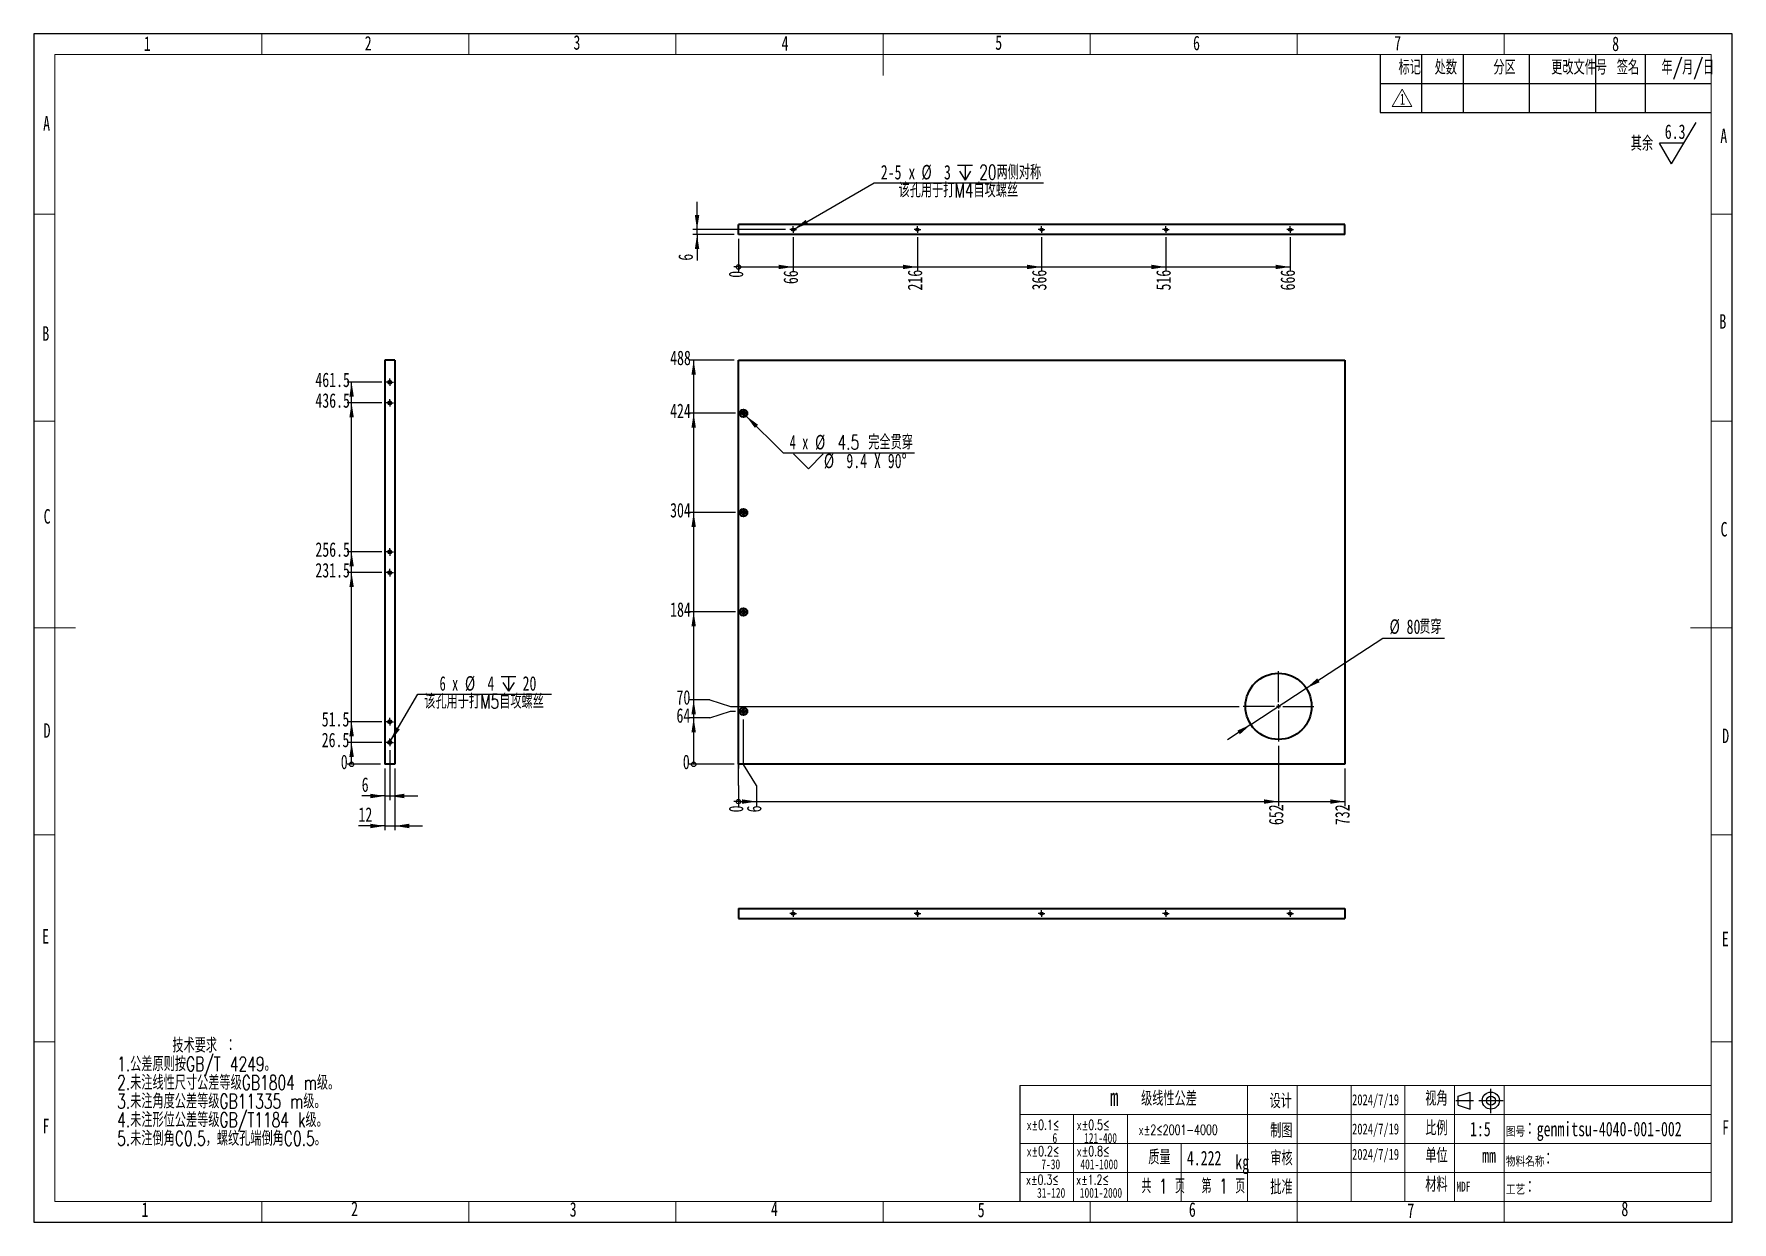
# Model space of a CAD drawing. Header units: millimetres. Extents: x 5 to 415, y 5 to 292.
import ezdxf

# ---------------------------------------------------------------- set-up
doc = ezdxf.new("R2010")
doc.units = ezdxf.units.MM
doc.layers.add('图框', color=7, linetype='Continuous')
doc.layers.add('细实线层', color=7, linetype='Continuous')
doc.styles.add('SLDTEXTSTYLE0', font='TXT', dxfattribs={"width": 0.7, "bigfont": 'bigfont'})
doc.styles.add('SLDTEXTSTYLE1', font='TXT', dxfattribs={"width": 0.7})
doc.styles.add('SLDTEXTSTYLE2', font='TXT', dxfattribs={"width": 0.62, "bigfont": 'bigfont'})
doc.styles.add('SLDTEXTSTYLE3', font='TXT', dxfattribs={"width": 0.633333})
doc.dimstyles.new('SLDDIMSTYLE0', dxfattribs={"dimtxt": 3.5, "dimasz": 0.358974, "dimexe": 0, "dimexo": 0.0625, "dimgap": 0.875, "dimtad": 0, "dimtih": 1, "dimtoh": 1, "dimdec": 0, "dimlfac": 5, "dimrnd": 1e-09, "dimdsep": 46, "dimtxsty": 'SLDTEXTSTYLE1', "dimblk1": 'ORIGIN', "dimblk2": 'ORIGIN', "dimsah": 1, "dimcen": 0.09, "dimadec": 0, "dimazin": 2, "dimtfac": 1, "dimtdec": 0, "dimtofl": 0, "dimtmove": 0, "dimatfit": 3, "dimldrblk": 'ORIGIN', "dimfxl": 0, "dimfrac": 2, "dimtolj": 1, "dimtzin": 12, "dimarcsym": 0})
doc.dimstyles.new('SLDDIMSTYLE1', dxfattribs={"dimtxt": 3.5, "dimasz": 3.5, "dimexe": 0, "dimexo": 0.0625, "dimgap": 0.875, "dimtad": 0, "dimtih": 1, "dimtoh": 1, "dimlfac": 5, "dimrnd": 1e-09, "dimzin": 12, "dimdsep": 46, "dimtxsty": 'SLDTEXTSTYLE1', "dimsah": 1, "dimcen": 0.09, "dimadec": 0, "dimazin": 3, "dimtfac": 1, "dimtofl": 0, "dimtmove": 0, "dimatfit": 3, "dimfxl": 0, "dimfrac": 2, "dimtolj": 1, "dimtzin": 12, "dimarcsym": 0})
doc.dimstyles.new('SLDDIMSTYLE2', dxfattribs={"dimtxt": 3.5, "dimasz": 3.5, "dimexe": 0, "dimexo": 0.0625, "dimgap": 0.875, "dimtad": 0, "dimtih": 1, "dimtoh": 1, "dimdec": 1, "dimlfac": 5, "dimrnd": 1e-09, "dimzin": 12, "dimdsep": 46, "dimtxsty": 'SLDTEXTSTYLE1', "dimblk1": 'NONE', "dimsah": 1, "dimcen": 0, "dimadec": 0, "dimazin": 3, "dimtfac": 1, "dimtmove": 0, "dimatfit": 3, "dimldrblk": 'NONE', "dimfxl": 0, "dimfrac": 2, "dimtolj": 1, "dimtzin": 12, "dimarcsym": 0})
doc.dimstyles.new('SLDDIMSTYLE3', dxfattribs={"dimtxt": 3.5, "dimasz": 3.5, "dimexe": 0, "dimexo": 0.0625, "dimgap": 0.875, "dimtad": 0, "dimtih": 1, "dimtoh": 1, "dimlfac": 5, "dimrnd": 1e-09, "dimzin": 12, "dimdsep": 46, "dimtxsty": 'SLDTEXTSTYLE1', "dimsah": 1, "dimcen": 0, "dimadec": 0, "dimazin": 3, "dimtfac": 1, "dimtmove": 0, "dimatfit": 3, "dimfxl": 0, "dimfrac": 2, "dimtolj": 1, "dimtzin": 12, "dimarcsym": 0})
doc.dimstyles.new('SLDDIMSTYLE4', dxfattribs={"dimtxt": 3.5, "dimasz": 3.5, "dimexe": 0, "dimexo": 0.0625, "dimgap": 0.875, "dimtad": 2, "dimlfac": 5, "dimrnd": 1e-09, "dimzin": 12, "dimdsep": 46, "dimtxsty": 'SLDTEXTSTYLE1', "dimsah": 1, "dimcen": 0.09, "dimadec": 0, "dimazin": 3, "dimtfac": 1, "dimtmove": 0, "dimatfit": 0, "dimfxl": 0, "dimfrac": 2, "dimtolj": 1, "dimtzin": 12, "dimarcsym": 0})
doc.dimstyles.new('SLDDIMSTYLE5', dxfattribs={"dimtxt": 3.5, "dimasz": 3.5, "dimexe": 0, "dimexo": 0.0625, "dimgap": 0.875, "dimtad": 0, "dimtih": 1, "dimtoh": 1, "dimdec": 6, "dimlfac": 5, "dimrnd": 1e-09, "dimzin": 12, "dimdsep": 46, "dimtxsty": 'SLDTEXTSTYLE1', "dimblk1": 'NONE', "dimsah": 1, "dimcen": 0, "dimadec": 0, "dimazin": 3, "dimtfac": 1, "dimtmove": 0, "dimatfit": 3, "dimldrblk": 'NONE', "dimfxl": 0, "dimfrac": 2, "dimtolj": 1, "dimtzin": 12, "dimarcsym": 0})

msp = doc.modelspace()

# ---------------------------------------------------------------- texts
at = {"color": 7, "linetype": 'Continuous', "lineweight": 0, "char_height": 3.5, "attachment_point": 2, "style": 'SLDTEXTSTYLE1'}
for s, insert in [('1', (32.37136082, 291.41746558)), ('2', (85.70006126, 291.50641315)), ('3', (136.09898954, 291.69388951)), ('4', (186.34085792, 291.49074513)), ('5', (237.94156828, 291.66527917)), ('6', (285.698143, 291.57337828)), ('7', (334.27938871, 291.54626926)), ('8', (386.88820125, 291.37465137)), ('A', (8.04869745, 272.13887808)), ('A', (413.00243848, 269.14405299)), ('B', (412.78213578, 224.30769267)), ('B', (7.85259297, 221.38866943)), ('C', (8.17062748, 177.20770733)), ('C', (413.06705296, 174.10495768)), ('D', (8.16179489, 125.48153988)), ('D', (413.4656211, 124.20085006)), ('E', (7.79207088, 75.77244699)), ('E', (413.39296684, 75.12590188)), ('F', (7.89440611, 29.95975115)), ('F', (413.44570786, 29.59744518)), ('1', (31.80853635, 9.74894745)), ('2', (82.41856602, 9.94497554)), ('3', (135.18677405, 9.8068326)), ('4', (183.80152191, 9.92375314)), ('5', (233.70872562, 9.67547919)), ('6', (284.68803979, 9.77243439)), ('7', (337.43623671, 9.51553396)), ('8', (389.11769108, 9.94081954))]:
    msp.add_mtext(s, dxfattribs=dict(at, insert=insert))
at = {"layer": '图框'}
for s, insert, char_height, attachment_point, style in [('标记', (337.1727829, 285.68518974), 3.5, 2, 'SLDTEXTSTYLE0'), ('处数', (345.89037048, 285.68518974), 3.5, 2, 'SLDTEXTSTYLE0'), ('分区', (360.07278938, 285.68518974), 3.5, 2, 'SLDTEXTSTYLE0'), ('更改文件号', (378.08331119, 285.68518974), 3.5, 2, 'SLDTEXTSTYLE0'), ('签名', (389.87228365, 285.68518974), 3.5, 2, 'SLDTEXTSTYLE0'), ('年/月/日', (404.31959859, 285.68518974), 3.5, 2, 'SLDTEXTSTYLE0'), ('1', (334.79769242, 277.56989403), 2.64583333, 1, 'SLDTEXTSTYLE1'), ('其余', (390.55690674, 267.28016057), 3.5, 1, 'SLDTEXTSTYLE0'), ('技术要求', (38.42156528, 49.44706203), 3.5, 1, 'SLDTEXTSTYLE0'), ('1.公差原则按GB/T 4249。', (25.07781544, 44.94706223), 3.5, 1, 'SLDTEXTSTYLE0'), ('：', (51.13823274, 49.44706203), 3.5, 1, 'SLDTEXTSTYLE0'), ('2.未注线性尺寸公差等级GB1804 m级。', (25.07781544, 40.44706242), 3.5, 1, 'SLDTEXTSTYLE0'), ('级线性公差', (279.05395738, 36.60094229), 3.5, 2, 'SLDTEXTSTYLE0'), ('视角', (343.63290382, 36.61338734), 3.5, 2, 'SLDTEXTSTYLE0'), ('3.未注角度公差等级GB11335 m级。', (25.07781544, 35.94706261), 3.5, 1, 'SLDTEXTSTYLE0'), ('m', (265.83509161, 37.29644386), 4.23333333, 2, 'SLDTEXTSTYLE1'), ('设计', (306.04609271, 35.9987193), 3.5, 2, 'SLDTEXTSTYLE0'), ('2024/7/19', (323.26614272, 35.86986297), 2.645833333, 1, 'SLDTEXTSTYLE1'), ('4.未注形位公差等级GB/T1184 k级。', (25.07781544, 31.44706281), 3.5, 1, 'SLDTEXTSTYLE0'), ('x±0.1≤', (244.66972848, 29.67366932), 2.38125, 1, 'SLDTEXTSTYLE0'), ('x±0.5≤', (256.77548637, 29.67366909), 2.38125, 1, 'SLDTEXTSTYLE0'), ('制图', (306.2014415, 28.84681896), 3.5, 2, 'SLDTEXTSTYLE0'), ('2024/7/19', (323.26614272, 28.80879967), 2.645833333, 1, 'SLDTEXTSTYLE1'), ('比例', (343.63290382, 29.461487), 3.5, 2, 'SLDTEXTSTYLE0'), ('1:5', (351.73476817, 29.22586991), 3.5, 1, 'SLDTEXTSTYLE1'), ('：', (364.83475515, 29.22586962), 3.5, 1, 'SLDTEXTSTYLE0'), ('genmitsu-4040-001-002', (367.84629212, 29.22586991), 3.5, 1, 'SLDTEXTSTYLE1'), ('5.未注倒角C0.5，螺纹孔端倒角C0.5。', (25.07781544, 26.947063), 3.5, 1, 'SLDTEXTSTYLE0'), ('6', (250.92050973, 26.49866936), 2.38125, 1, 'SLDTEXTSTYLE1'), ('121-400', (258.56142387, 26.49866913), 2.38125, 1, 'SLDTEXTSTYLE1'), ('x±2≤2001-4000', (271.75817751, 28.48447055), 2.38125, 1, 'SLDTEXTSTYLE0'), ('图号', (360.38975553, 28.01750981), 2.38125, 1, 'SLDTEXTSTYLE0'), ('x±0.2≤', (244.66972848, 23.32524644), 2.38125, 1, 'SLDTEXTSTYLE0'), ('x±0.8≤', (256.77548637, 23.32524644), 2.38125, 1, 'SLDTEXTSTYLE0'), ('质量', (276.7552942, 22.43390228), 3.5, 2, 'SLDTEXTSTYLE0'), ('4.222', (283.37553979, 22.2010853), 3.5, 1, 'SLDTEXTSTYLE1'), ('kg', (295.07172705, 21.22041832), 3.5, 1, 'SLDTEXTSTYLE1'), ('审核', (306.20387202, 22.20108501), 3.5, 2, 'SLDTEXTSTYLE0'), ('2024/7/19', (323.26614272, 22.68689672), 2.645833333, 1, 'SLDTEXTSTYLE1'), ('单位', (343.63533434, 22.81575305), 3.5, 2, 'SLDTEXTSTYLE0'), ('mm', (356.31879579, 22.81575305), 3.5, 2, 'SLDTEXTSTYLE1'), ('物料名称', (360.38975506, 20.7894585), 2.38125, 1, 'SLDTEXTSTYLE0'), ('：', (369.27534542, 21.99781831), 3.5, 1, 'SLDTEXTSTYLE0'), ('x±0.3≤', (244.52993984, 16.42475737), 2.38125, 1, 'SLDTEXTSTYLE0'), ('7-30', (248.24160348, 20.15024648), 2.38125, 1, 'SLDTEXTSTYLE1'), ('x±1.2≤', (256.63569772, 16.4247576), 2.38125, 1, 'SLDTEXTSTYLE0'), ('401-1000', (257.66845512, 20.15024648), 2.38125, 1, 'SLDTEXTSTYLE1'), ('31-120', (247.20884609, 13.24975741), 2.38125, 1, 'SLDTEXTSTYLE1'), ('1001-2000', (257.52866647, 13.24975764), 2.38125, 1, 'SLDTEXTSTYLE1'), ('共 1 页', (277.65144533, 15.43560388), 3.5, 2, 'SLDTEXTSTYLE2'), ('第 1 页', (292.18648251, 15.43560388), 3.5, 2, 'SLDTEXTSTYLE2'), ('批准', (306.20630254, 15.2027866), 3.5, 2, 'SLDTEXTSTYLE0'), ('材料', (343.63533434, 15.81745465), 3.5, 2, 'SLDTEXTSTYLE0'), ('MDF', (348.43983815, 14.75867945), 2.38125, 1, 'SLDTEXTSTYLE1'), ('工艺', (360.38975506, 13.99442679), 2.38125, 1, 'SLDTEXTSTYLE0'), ('：', (364.83475515, 15.2027866), 3.5, 1, 'SLDTEXTSTYLE0')]:
    msp.add_mtext(s, dxfattribs=dict(at, insert=insert, char_height=char_height, attachment_point=attachment_point, style=style))

# ---------------------------------------------------------------- blocks, each defined once
blk = doc.blocks.new('块3')
at = {"color": 7, "linetype": 'Continuous', "lineweight": 18}
for p, q in [((212.27, 191.34), (209.89, 187.21)), ((214.65, 187.21), (212.27, 191.34)), ((209.89, 187.21), (214.65, 187.21))]:
    blk.add_line(p, q, dxfattribs=at)
blk = doc.blocks.new('SW_SFSYMBOL_0')
at = {"layer": '图框', "color": 0}
for p, q in [((1.65, -5), (7.55, 5)), ((1.65, -5), (-1.3, 0)), ((4.6, 0), (-1.3, 0))]:
    blk.add_line(p, q, dxfattribs=at)
at = {"layer": '图框', "color": 0, "insert": (0, 4.51), "char_height": 3.5, "attachment_point": 1, "style": 'SLDTEXTSTYLE1'}
blk.add_mtext('6.3', dxfattribs=at)
blk = doc.blocks.new('_Origin')
at = {"color": 0, "linetype": 'ByBlock', "lineweight": -2}
blk.add_line((0, 0), (-1, 0), dxfattribs=at)
blk.add_circle((0, 0), 0.5, dxfattribs=at)
blk = doc.blocks.new('_D')
at = {"layer": '图框'}
for p, q in [((175.1, 110.49), (175.1, 115.49)), ((175.1, 115.49), (175.1, 114.57)), ((175.1, 110.49), (175.1, 105.49))]:
    blk.add_line(p, q, dxfattribs=at)
at = {"layer": '图框', "xscale": 1.076923076923077, "yscale": 1.076923076923077}
blk.add_blockref('_Origin', (175.1, 106.57), dxfattribs=at)
at = {"layer": '图框', "insert": (172.76, 103.96), "char_height": 3.5, "attachment_point": 1, "rotation": 90, "style": 'SLDTEXTSTYLE1'}
blk.add_mtext('0', dxfattribs=at)
blk = doc.blocks.new('_D_1')
at = {"layer": '图框'}
for p, q in [((176.3, 115.49), (176.3, 126.42)), ((179.48, 110.49), (176.3, 115.49)), ((179.48, 110.49), (179.48, 105.49)), ((175.1, 106.57), (179.48, 106.57))]:
    blk.add_line(p, q, dxfattribs=at)
blk.add_solid([(179.48, 106.57), (175.98, 107.11), (175.98, 106.03)], dxfattribs=at)
at = {"layer": '图框', "insert": (177.13, 103.96), "char_height": 3.5, "attachment_point": 1, "rotation": 90, "style": 'SLDTEXTSTYLE1'}
blk.add_mtext('6', dxfattribs=at)
blk = doc.blocks.new('_D_2')
at = {"layer": '图框'}
for p, q in [((305.5, 120.07), (305.5, 105.49)), ((179.48, 106.57), (305.5, 106.57))]:
    blk.add_line(p, q, dxfattribs=at)
blk.add_solid([(305.5, 106.57), (302, 107.11), (302, 106.03)], dxfattribs=at)
at = {"layer": '图框', "insert": (303.16, 100.89), "char_height": 3.5, "attachment_point": 1, "rotation": 90, "style": 'SLDTEXTSTYLE1'}
blk.add_mtext('652', dxfattribs=at)
blk = doc.blocks.new('_D_3')
at = {"layer": '图框'}
for p, q in [((321.5, 114.57), (321.5, 105.49)), ((305.5, 106.57), (321.5, 106.57))]:
    blk.add_line(p, q, dxfattribs=at)
blk.add_solid([(321.5, 106.57), (318, 107.11), (318, 106.03)], dxfattribs=at)
at = {"layer": '图框', "insert": (319.16, 100.89), "char_height": 3.5, "attachment_point": 1, "rotation": 90, "style": 'SLDTEXTSTYLE1'}
blk.add_mtext('732', dxfattribs=at)
blk = doc.blocks.new('_D_4')
at = {"layer": '图框'}
blk.add_line((174.1, 115.57), (163.21, 115.57), dxfattribs=at)
at = {"layer": '图框', "xscale": 1.076923076923077, "yscale": 1.076923076923077}
blk.add_blockref('_Origin', (164.29, 115.57), dxfattribs=at)
at = {"layer": '图框', "insert": (161.67, 117.91), "char_height": 3.5, "attachment_point": 1, "style": 'SLDTEXTSTYLE1'}
blk.add_mtext('0', dxfattribs=at)
blk = doc.blocks.new('_D_5')
at = {"layer": '图框'}
for p, q in [((168.21, 126.78), (173.21, 128.37)), ((173.21, 128.37), (174.35, 128.37)), ((168.21, 126.78), (163.21, 126.78)), ((164.29, 115.57), (164.29, 126.78))]:
    blk.add_line(p, q, dxfattribs=at)
blk.add_solid([(164.29, 126.78), (163.75, 123.28), (164.82, 123.28)], dxfattribs=at)
at = {"layer": '图框', "insert": (160.14, 129.13), "char_height": 3.5, "attachment_point": 1, "style": 'SLDTEXTSTYLE1'}
blk.add_mtext('64', dxfattribs=at)
blk = doc.blocks.new('_D_6')
at = {"layer": '图框'}
for p, q in [((168.21, 131.16), (163.21, 131.16)), ((164.29, 126.78), (164.29, 131.16)), ((168.21, 131.16), (173.21, 129.57)), ((173.21, 129.57), (296, 129.57))]:
    blk.add_line(p, q, dxfattribs=at)
blk.add_solid([(164.29, 131.16), (163.75, 127.66), (164.82, 127.66)], dxfattribs=at)
at = {"layer": '图框', "insert": (160.14, 133.5), "char_height": 3.5, "attachment_point": 1, "style": 'SLDTEXTSTYLE1'}
blk.add_mtext('70', dxfattribs=at)
blk = doc.blocks.new('_D_7')
at = {"layer": '图框'}
for p, q in [((174.35, 152.37), (163.21, 152.37)), ((164.29, 131.16), (164.29, 152.37))]:
    blk.add_line(p, q, dxfattribs=at)
blk.add_solid([(164.29, 152.37), (163.75, 148.87), (164.82, 148.87)], dxfattribs=at)
at = {"layer": '图框', "insert": (158.61, 154.71), "char_height": 3.5, "attachment_point": 1, "style": 'SLDTEXTSTYLE1'}
blk.add_mtext('184', dxfattribs=at)
blk = doc.blocks.new('_D_8')
at = {"layer": '图框'}
for p, q in [((174.35, 176.37), (163.21, 176.37)), ((164.29, 152.37), (164.29, 176.37))]:
    blk.add_line(p, q, dxfattribs=at)
blk.add_solid([(164.29, 176.37), (163.75, 172.87), (164.82, 172.87)], dxfattribs=at)
at = {"layer": '图框', "insert": (158.6, 178.71), "char_height": 3.5, "attachment_point": 1, "style": 'SLDTEXTSTYLE1'}
blk.add_mtext('304', dxfattribs=at)
blk = doc.blocks.new('_D_9')
at = {"layer": '图框'}
for p, q in [((174.35, 200.37), (163.21, 200.37)), ((164.29, 176.37), (164.29, 200.37))]:
    blk.add_line(p, q, dxfattribs=at)
blk.add_solid([(164.29, 200.37), (163.75, 196.87), (164.82, 196.87)], dxfattribs=at)
at = {"layer": '图框', "insert": (158.6, 202.71), "char_height": 3.5, "attachment_point": 1, "style": 'SLDTEXTSTYLE1'}
blk.add_mtext('424', dxfattribs=at)
blk = doc.blocks.new('_D_10')
at = {"layer": '图框'}
for p, q in [((174.1, 213.17), (163.21, 213.17)), ((164.29, 200.37), (164.29, 213.17))]:
    blk.add_line(p, q, dxfattribs=at)
blk.add_solid([(164.29, 213.17), (163.75, 209.67), (164.82, 209.67)], dxfattribs=at)
at = {"layer": '图框', "insert": (158.61, 215.51), "char_height": 3.5, "attachment_point": 1, "style": 'SLDTEXTSTYLE1'}
blk.add_mtext('488', dxfattribs=at)
blk = doc.blocks.new('SW_SYMBOL_HOLE_SINK')
at = {"layer": '图框', "color": 0}
for p, q in [((0, 875), (800, 75)), ((800, 75), (1600, 875))]:
    blk.add_line(p, q, dxfattribs=at)
blk = doc.blocks.new('_D_11')
at = {"layer": '图框'}
for p, q in [((175.64, 201.03), (176.97, 199.7)), ((176.97, 199.7), (185.87, 190.8)), ((185.87, 190.8), (217.61, 190.8))]:
    blk.add_line(p, q, dxfattribs=at)
blk.add_solid([(176.97, 199.7), (179.06, 196.85), (179.82, 197.61)], dxfattribs=at)
at = {"layer": '图框', "xscale": 0.004511737089201878, "yscale": 0.004511737089201878, "zscale": 0.004511737089201878}
blk.add_blockref('SW_SYMBOL_HOLE_SINK', (188.37, 186.62), dxfattribs=at)
at = {"layer": '图框', "char_height": 3.5, "attachment_point": 1}
for s, insert, style in [('4 x', (187.46, 195.12), 'SLDTEXTSTYLE3'), ('%%c', (193.59, 195.14), 'SLDTEXTSTYLE1'), ('4.5 完全贯穿', (199.01, 195.12), 'SLDTEXTSTYLE0'), ('%%c', (195.73, 190.62), 'SLDTEXTSTYLE1'), ('9.4 X 90°', (201.16, 190.61), 'SLDTEXTSTYLE1')]:
    blk.add_mtext(s, dxfattribs=dict(at, insert=insert, style=style))
blk = doc.blocks.new('_None')
blk = doc.blocks.new('_D_12')
at = {"layer": '图框'}
for p, q in [((312.2, 133.95), (330.72, 146.06)), ((330.72, 146.06), (345.61, 146.06)), ((298.81, 125.19), (312.2, 133.95)), ((298.81, 125.19), (293.17, 121.51))]:
    blk.add_line(p, q, dxfattribs=at)
for points in [[(312.2, 133.95), (315.42, 135.41), (314.83, 136.31)], [(298.81, 125.19), (295.58, 123.72), (296.17, 122.82)]]:
    blk.add_solid(points, dxfattribs=at)
at = {"layer": '图框', "char_height": 3.5, "attachment_point": 1}
for s, insert, style in [('%%c', (332.31, 150.59), 'SLDTEXTSTYLE1'), ('80', (336.43, 150.57), 'SLDTEXTSTYLE1'), ('贯穿', (339.49, 150.57), 'SLDTEXTSTYLE0')]:
    blk.add_mtext(s, dxfattribs=dict(at, insert=insert, style=style))
blk = doc.blocks.new('SW_CENTERMARKSYMBOL_0')
at = {"layer": '图框', "color": 0}
for p, q in [((-0.5, 0), (-0.95, 0)), ((0, 0), (-0.5, 0)), ((0, 0.5), (0, 0.95)), ((0, 0), (0, 0.5)), ((0, 0), (0, -0.5)), ((0, 0), (0.5, 0)), ((0.5, 0), (0.95, 0)), ((0, -0.5), (0, -0.95))]:
    blk.add_line(p, q, dxfattribs=at)
blk = doc.blocks.new('SW_CENTERMARKSYMBOL_1')
at = {"layer": '图框', "color": 0}
for p, q in [((-0.5, 0), (-0.95, 0)), ((0, 0), (-0.5, 0)), ((0, 0.5), (0, 0.95)), ((0, 0), (0, 0.5)), ((0, 0), (0, -0.5)), ((0, 0), (0.5, 0)), ((0.5, 0), (0.95, 0)), ((0, -0.5), (0, -0.95))]:
    blk.add_line(p, q, dxfattribs=at)
blk = doc.blocks.new('SW_CENTERMARKSYMBOL_2')
at = {"layer": '图框', "color": 0}
for p, q in [((-0.5, 0), (-0.95, 0)), ((0, 0), (-0.5, 0)), ((0, 0.5), (0, 0.95)), ((0, 0), (0, 0.5)), ((0, 0), (0, -0.5)), ((0, 0), (0.5, 0)), ((0.5, 0), (0.95, 0)), ((0, -0.5), (0, -0.95))]:
    blk.add_line(p, q, dxfattribs=at)
blk = doc.blocks.new('SW_CENTERMARKSYMBOL_3')
at = {"layer": '图框', "color": 0}
for p, q in [((-0.5, 0), (-0.95, 0)), ((0, 0), (-0.5, 0)), ((0, 0.5), (0, 0.95)), ((0, 0), (0, 0.5)), ((0, 0), (0, -0.5)), ((0, 0), (0.5, 0)), ((0.5, 0), (0.95, 0)), ((0, -0.5), (0, -0.95))]:
    blk.add_line(p, q, dxfattribs=at)
blk = doc.blocks.new('SW_CENTERMARKSYMBOL_4')
at = {"layer": '图框', "color": 0}
for p, q in [((0, 1), (0, 8.5)), ((-1, 0), (-8.5, 0)), ((0, 0), (-0.5, 0)), ((0, 0), (0, 0.5)), ((0, 0), (0, -0.5)), ((0, 0), (0.5, 0)), ((1, 0), (8.5, 0)), ((0, -1), (0, -8.5))]:
    blk.add_line(p, q, dxfattribs=at)
blk = doc.blocks.new('_D_13')
at = {"layer": '图框'}
blk.add_line((88.71, 115.57), (80.62, 115.57), dxfattribs=at)
at = {"layer": '图框', "xscale": 1.076923076923077, "yscale": 1.076923076923077}
blk.add_blockref('_Origin', (81.69, 115.57), dxfattribs=at)
at = {"layer": '图框', "insert": (79.08, 117.91), "char_height": 3.5, "attachment_point": 1, "style": 'SLDTEXTSTYLE1'}
blk.add_mtext('0', dxfattribs=at)
blk = doc.blocks.new('_D_14')
at = {"layer": '图框'}
for p, q in [((89.01, 120.87), (80.62, 120.87)), ((81.69, 115.57), (81.69, 120.87))]:
    blk.add_line(p, q, dxfattribs=at)
blk.add_solid([(81.69, 120.87), (81.16, 117.37), (82.23, 117.37)], dxfattribs=at)
at = {"layer": '图框', "insert": (74.48, 123.21), "char_height": 3.5, "attachment_point": 1, "style": 'SLDTEXTSTYLE1'}
blk.add_mtext('26.5', dxfattribs=at)
blk = doc.blocks.new('_D_15')
at = {"layer": '图框'}
for p, q in [((89.01, 125.87), (80.62, 125.87)), ((81.69, 120.87), (81.69, 125.87))]:
    blk.add_line(p, q, dxfattribs=at)
blk.add_solid([(81.69, 125.87), (81.16, 122.37), (82.23, 122.37)], dxfattribs=at)
at = {"layer": '图框', "insert": (74.48, 128.21), "char_height": 3.5, "attachment_point": 1, "style": 'SLDTEXTSTYLE1'}
blk.add_mtext('51.5', dxfattribs=at)
blk = doc.blocks.new('_D_16')
at = {"layer": '图框'}
for p, q in [((89.01, 161.87), (80.62, 161.87)), ((81.69, 125.87), (81.69, 161.87))]:
    blk.add_line(p, q, dxfattribs=at)
blk.add_solid([(81.69, 161.87), (81.16, 158.37), (82.23, 158.37)], dxfattribs=at)
at = {"layer": '图框', "insert": (72.94, 164.21), "char_height": 3.5, "attachment_point": 1, "style": 'SLDTEXTSTYLE1'}
blk.add_mtext('231.5', dxfattribs=at)
blk = doc.blocks.new('_D_17')
at = {"layer": '图框'}
for p, q in [((89.01, 166.87), (80.62, 166.87)), ((81.69, 161.87), (81.69, 166.87))]:
    blk.add_line(p, q, dxfattribs=at)
blk.add_solid([(81.69, 166.87), (81.16, 163.37), (82.23, 163.37)], dxfattribs=at)
at = {"layer": '图框', "insert": (72.95, 169.21), "char_height": 3.5, "attachment_point": 1, "style": 'SLDTEXTSTYLE1'}
blk.add_mtext('256.5', dxfattribs=at)
blk = doc.blocks.new('_D_18')
at = {"layer": '图框'}
for p, q in [((89.01, 202.87), (80.62, 202.87)), ((81.69, 166.87), (81.69, 202.87))]:
    blk.add_line(p, q, dxfattribs=at)
blk.add_solid([(81.69, 202.87), (81.16, 199.37), (82.23, 199.37)], dxfattribs=at)
at = {"layer": '图框', "insert": (72.95, 205.21), "char_height": 3.5, "attachment_point": 1, "style": 'SLDTEXTSTYLE1'}
blk.add_mtext('436.5', dxfattribs=at)
blk = doc.blocks.new('_D_19')
at = {"layer": '图框'}
for p, q in [((89.01, 207.87), (80.62, 207.87)), ((81.69, 202.87), (81.69, 207.87))]:
    blk.add_line(p, q, dxfattribs=at)
blk.add_solid([(81.69, 207.87), (81.16, 204.37), (82.23, 204.37)], dxfattribs=at)
at = {"layer": '图框', "insert": (72.95, 210.21), "char_height": 3.5, "attachment_point": 1, "style": 'SLDTEXTSTYLE1'}
blk.add_mtext('461.5', dxfattribs=at)
blk = doc.blocks.new('_D_20')
at = {"layer": '图框'}
for p, q in [((90.91, 118.97), (90.91, 106.92)), ((89.71, 114.57), (89.71, 106.92)), ((89.71, 107.92), (84.13, 107.92)), ((89.71, 107.92), (90.91, 107.92)), ((90.91, 107.92), (97.65, 107.92))]:
    blk.add_line(p, q, dxfattribs=at)
for points in [[(89.71, 107.92), (86.21, 108.46), (86.21, 107.38)], [(90.91, 107.92), (94.41, 107.38), (94.41, 108.46)]]:
    blk.add_solid(points, dxfattribs=at)
at = {"layer": '图框', "insert": (84.13, 112.43), "char_height": 3.5, "attachment_point": 1, "style": 'SLDTEXTSTYLE1'}
blk.add_mtext('6', dxfattribs=at)
blk = doc.blocks.new('_D_21')
at = {"layer": '图框'}
for p, q in [((89.71, 114.57), (89.71, 99.68)), ((92.11, 114.57), (92.11, 99.68)), ((89.71, 100.68), (83.36, 100.68)), ((89.71, 100.68), (92.11, 100.68)), ((92.11, 100.68), (98.85, 100.68))]:
    blk.add_line(p, q, dxfattribs=at)
for points in [[(89.71, 100.68), (86.21, 101.22), (86.21, 100.14)], [(92.11, 100.68), (95.61, 100.14), (95.61, 101.22)]]:
    blk.add_solid(points, dxfattribs=at)
at = {"layer": '图框', "insert": (83.36, 105.19), "char_height": 3.5, "attachment_point": 1, "style": 'SLDTEXTSTYLE1'}
blk.add_mtext('12', dxfattribs=at)
blk = doc.blocks.new('SW_SYMBOL_HOLE_DEPTH')
at = {"layer": '图框', "color": 0}
for p, q in [((0, 875), (800, 875)), ((100, 555), (400, 75)), ((400, 875), (400, 75)), ((700, 555), (400, 75))]:
    blk.add_line(p, q, dxfattribs=at)
blk = doc.blocks.new('_D_22')
at = {"layer": '图框'}
for p, q in [((91.12, 121.21), (97.65, 132.53)), ((97.65, 132.53), (129.96, 132.53)), ((90.71, 120.52), (91.12, 121.21))]:
    blk.add_line(p, q, dxfattribs=at)
blk.add_solid([(91.12, 121.21), (93.33, 123.98), (92.4, 124.51)], dxfattribs=at)
at = {"layer": '图框', "xscale": 0.004511737089201878, "yscale": 0.004511737089201878, "zscale": 0.004511737089201878}
blk.add_blockref('SW_SYMBOL_HOLE_DEPTH', (117.77, 132.87), dxfattribs=at)
at = {"layer": '图框', "char_height": 3.5, "attachment_point": 1}
for s, insert, style in [('6 x', (102.93, 136.86), 'SLDTEXTSTYLE3'), ('%%c', (109.06, 136.87), 'SLDTEXTSTYLE1'), ('4', (114.49, 136.86), 'SLDTEXTSTYLE1'), ('20', (122.98, 136.86), 'SLDTEXTSTYLE1'), ('该孔用于打M5自攻螺丝', (99.24, 132.53), 'SLDTEXTSTYLE0')]:
    blk.add_mtext(s, dxfattribs=dict(at, insert=insert, style=style))
blk = doc.blocks.new('SW_CENTERMARKSYMBOL_5')
at = {"layer": '图框', "color": 0}
for p, q in [((-0.5, 0), (-0.9, 0)), ((0, 0), (-0.5, 0)), ((0, 0.5), (0, 0.9)), ((0, 0), (0, 0.5)), ((0, 0), (0, -0.5)), ((0, 0), (0.5, 0)), ((0.5, 0), (0.9, 0)), ((0, -0.5), (0, -0.9))]:
    blk.add_line(p, q, dxfattribs=at)
blk = doc.blocks.new('SW_CENTERMARKSYMBOL_6')
at = {"layer": '图框', "color": 0}
for p, q in [((-0.5, 0), (-0.9, 0)), ((0, 0), (-0.5, 0)), ((0, 0.5), (0, 0.9)), ((0, 0), (0, 0.5)), ((0, 0), (0, -0.5)), ((0, 0), (0.5, 0)), ((0.5, 0), (0.9, 0)), ((0, -0.5), (0, -0.9))]:
    blk.add_line(p, q, dxfattribs=at)
blk = doc.blocks.new('SW_CENTERMARKSYMBOL_7')
at = {"layer": '图框', "color": 0}
for p, q in [((-0.5, 0), (-0.9, 0)), ((0, 0), (-0.5, 0)), ((0, 0.5), (0, 0.9)), ((0, 0), (0, 0.5)), ((0, 0), (0, -0.5)), ((0, 0), (0.5, 0)), ((0.5, 0), (0.9, 0)), ((0, -0.5), (0, -0.9))]:
    blk.add_line(p, q, dxfattribs=at)
blk = doc.blocks.new('SW_CENTERMARKSYMBOL_8')
at = {"layer": '图框', "color": 0}
for p, q in [((-0.5, 0), (-0.9, 0)), ((0, 0), (-0.5, 0)), ((0, 0.5), (0, 0.9)), ((0, 0), (0, 0.5)), ((0, 0), (0, -0.5)), ((0, 0), (0.5, 0)), ((0.5, 0), (0.9, 0)), ((0, -0.5), (0, -0.9))]:
    blk.add_line(p, q, dxfattribs=at)
blk = doc.blocks.new('SW_CENTERMARKSYMBOL_9')
at = {"layer": '图框', "color": 0}
for p, q in [((-0.5, 0), (-0.9, 0)), ((0, 0), (-0.5, 0)), ((0, 0.5), (0, 0.9)), ((0, 0), (0, 0.5)), ((0, 0), (0, -0.5)), ((0, 0), (0.5, 0)), ((0.5, 0), (0.9, 0)), ((0, -0.5), (0, -0.9))]:
    blk.add_line(p, q, dxfattribs=at)
blk = doc.blocks.new('SW_CENTERMARKSYMBOL_10')
at = {"layer": '图框', "color": 0}
for p, q in [((-0.5, 0), (-0.9, 0)), ((0, 0), (-0.5, 0)), ((0, 0.5), (0, 0.9)), ((0, 0), (0, 0.5)), ((0, 0), (0, -0.5)), ((0, 0), (0.5, 0)), ((0.5, 0), (0.9, 0)), ((0, -0.5), (0, -0.9))]:
    blk.add_line(p, q, dxfattribs=at)
blk = doc.blocks.new('_D_23')
at = {"layer": '图框'}
blk.add_line((175.1, 242.53), (175.1, 234.64), dxfattribs=at)
at = {"layer": '图框', "xscale": 1.076923076923077, "yscale": 1.076923076923077}
blk.add_blockref('_Origin', (175.1, 235.71), dxfattribs=at)
at = {"layer": '图框', "insert": (172.76, 233.1), "char_height": 3.5, "attachment_point": 1, "rotation": 90, "style": 'SLDTEXTSTYLE1'}
blk.add_mtext('0', dxfattribs=at)
blk = doc.blocks.new('_D_24')
at = {"layer": '图框'}
for p, q in [((188.3, 242.93), (188.3, 234.64)), ((175.1, 235.71), (188.3, 235.71))]:
    blk.add_line(p, q, dxfattribs=at)
blk.add_solid([(188.3, 235.71), (184.8, 236.25), (184.8, 235.18)], dxfattribs=at)
at = {"layer": '图框', "insert": (185.96, 231.57), "char_height": 3.5, "attachment_point": 1, "rotation": 90, "style": 'SLDTEXTSTYLE1'}
blk.add_mtext('66', dxfattribs=at)
blk = doc.blocks.new('_D_25')
at = {"layer": '图框'}
for p, q in [((218.3, 242.93), (218.3, 234.64)), ((188.3, 235.71), (218.3, 235.71))]:
    blk.add_line(p, q, dxfattribs=at)
blk.add_solid([(218.3, 235.71), (214.8, 236.25), (214.8, 235.18)], dxfattribs=at)
at = {"layer": '图框', "insert": (215.96, 230.03), "char_height": 3.5, "attachment_point": 1, "rotation": 90, "style": 'SLDTEXTSTYLE1'}
blk.add_mtext('216', dxfattribs=at)
blk = doc.blocks.new('_D_26')
at = {"layer": '图框'}
for p, q in [((248.3, 242.93), (248.3, 234.64)), ((218.3, 235.71), (248.3, 235.71))]:
    blk.add_line(p, q, dxfattribs=at)
blk.add_solid([(248.3, 235.71), (244.8, 236.25), (244.8, 235.18)], dxfattribs=at)
at = {"layer": '图框', "insert": (245.96, 230.04), "char_height": 3.5, "attachment_point": 1, "rotation": 90, "style": 'SLDTEXTSTYLE1'}
blk.add_mtext('366', dxfattribs=at)
blk = doc.blocks.new('_D_27')
at = {"layer": '图框'}
for p, q in [((278.3, 242.93), (278.3, 234.64)), ((248.3, 235.71), (278.3, 235.71))]:
    blk.add_line(p, q, dxfattribs=at)
blk.add_solid([(278.3, 235.71), (274.8, 236.25), (274.8, 235.18)], dxfattribs=at)
at = {"layer": '图框', "insert": (275.96, 230.03), "char_height": 3.5, "attachment_point": 1, "rotation": 90, "style": 'SLDTEXTSTYLE1'}
blk.add_mtext('516', dxfattribs=at)
blk = doc.blocks.new('_D_28')
at = {"layer": '图框'}
for p, q in [((308.3, 242.93), (308.3, 234.64)), ((278.3, 235.71), (308.3, 235.71))]:
    blk.add_line(p, q, dxfattribs=at)
blk.add_solid([(308.3, 235.71), (304.8, 236.25), (304.8, 235.18)], dxfattribs=at)
at = {"layer": '图框', "insert": (305.96, 230.04), "char_height": 3.5, "attachment_point": 1, "rotation": 90, "style": 'SLDTEXTSTYLE1'}
blk.add_mtext('666', dxfattribs=at)
blk = doc.blocks.new('_D_29')
at = {"layer": '图框'}
for p, q in [((188.56, 244.88), (207.88, 256.02)), ((207.88, 256.02), (248.75, 256.02)), ((188.04, 244.58), (188.56, 244.88))]:
    blk.add_line(p, q, dxfattribs=at)
blk.add_solid([(188.56, 244.88), (191.86, 246.16), (191.33, 247.09)], dxfattribs=at)
at = {"layer": '图框', "xscale": 0.004511737089201878, "yscale": 0.004511737089201878, "zscale": 0.004511737089201878}
blk.add_blockref('SW_SYMBOL_HOLE_DEPTH', (228.01, 256.36), dxfattribs=at)
at = {"layer": '图框', "char_height": 3.5, "attachment_point": 1}
for s, insert, style in [('2-5 x', (209.47, 260.35), 'SLDTEXTSTYLE1'), ('%%c', (219.29, 260.37), 'SLDTEXTSTYLE1'), ('3', (224.72, 260.35), 'SLDTEXTSTYLE1'), ('20两侧对称', (233.22, 260.35), 'SLDTEXTSTYLE0'), ('该孔用于打M4自攻螺丝', (213.75, 256.02), 'SLDTEXTSTYLE0')]:
    blk.add_mtext(s, dxfattribs=dict(at, insert=insert, style=style))
blk = doc.blocks.new('_D_30')
at = {"layer": '图框'}
for p, q in [((165.1, 244.73), (165.1, 251.46)), ((186.5, 244.73), (164.1, 244.73)), ((174.1, 243.53), (164.1, 243.53)), ((165.1, 243.53), (165.1, 244.73)), ((165.1, 243.53), (165.1, 237.24))]:
    blk.add_line(p, q, dxfattribs=at)
for points in [[(165.1, 244.73), (165.64, 248.23), (164.57, 248.23)], [(165.1, 243.53), (164.57, 240.03), (165.64, 240.03)]]:
    blk.add_solid(points, dxfattribs=at)
at = {"layer": '图框', "insert": (160.59, 237.24), "char_height": 3.5, "attachment_point": 1, "rotation": 90, "style": 'SLDTEXTSTYLE1'}
blk.add_mtext('6', dxfattribs=at)
blk = doc.blocks.new('SW_CENTERMARKSYMBOL_11')
at = {"layer": '图框', "color": 0}
for p, q in [((-0.5, 0), (-0.8, 0)), ((0, 0), (-0.5, 0)), ((0, 0.5), (0, 0.8)), ((0, 0), (0, 0.5)), ((0, 0), (0, -0.5)), ((0, 0), (0.5, 0)), ((0.5, 0), (0.8, 0)), ((0, -0.5), (0, -0.8))]:
    blk.add_line(p, q, dxfattribs=at)
blk = doc.blocks.new('SW_CENTERMARKSYMBOL_12')
at = {"layer": '图框', "color": 0}
for p, q in [((-0.5, 0), (-0.8, 0)), ((0, 0), (-0.5, 0)), ((0, 0.5), (0, 0.8)), ((0, 0), (0, 0.5)), ((0, 0), (0, -0.5)), ((0, 0), (0.5, 0)), ((0.5, 0), (0.8, 0)), ((0, -0.5), (0, -0.8))]:
    blk.add_line(p, q, dxfattribs=at)
blk = doc.blocks.new('SW_CENTERMARKSYMBOL_13')
at = {"layer": '图框', "color": 0}
for p, q in [((-0.5, 0), (-0.8, 0)), ((0, 0), (-0.5, 0)), ((0, 0.5), (0, 0.8)), ((0, 0), (0, 0.5)), ((0, 0), (0, -0.5)), ((0, 0), (0.5, 0)), ((0.5, 0), (0.8, 0)), ((0, -0.5), (0, -0.8))]:
    blk.add_line(p, q, dxfattribs=at)
blk = doc.blocks.new('SW_CENTERMARKSYMBOL_14')
at = {"layer": '图框', "color": 0}
for p, q in [((-0.5, 0), (-0.8, 0)), ((0, 0), (-0.5, 0)), ((0, 0.5), (0, 0.8)), ((0, 0), (0, 0.5)), ((0, 0), (0, -0.5)), ((0, 0), (0.5, 0)), ((0.5, 0), (0.8, 0)), ((0, -0.5), (0, -0.8))]:
    blk.add_line(p, q, dxfattribs=at)
blk = doc.blocks.new('SW_CENTERMARKSYMBOL_15')
at = {"layer": '图框', "color": 0}
for p, q in [((-0.5, 0), (-0.8, 0)), ((0, 0), (-0.5, 0)), ((0, 0.5), (0, 0.8)), ((0, 0), (0, 0.5)), ((0, 0), (0, -0.5)), ((0, 0), (0.5, 0)), ((0.5, 0), (0.8, 0)), ((0, -0.5), (0, -0.8))]:
    blk.add_line(p, q, dxfattribs=at)
blk = doc.blocks.new('SW_CENTERMARKSYMBOL_16')
at = {"layer": '图框', "color": 0}
for p, q in [((-0.5, 0), (-0.8, 0)), ((0, 0), (-0.5, 0)), ((0, 0.5), (0, 0.8)), ((0, 0), (0, 0.5)), ((0, 0), (0, -0.5)), ((0, 0), (0.5, 0)), ((0.5, 0), (0.8, 0)), ((0, -0.5), (0, -0.8))]:
    blk.add_line(p, q, dxfattribs=at)
blk = doc.blocks.new('SW_CENTERMARKSYMBOL_17')
at = {"layer": '图框', "color": 0}
for p, q in [((-0.5, 0), (-0.8, 0)), ((0, 0), (-0.5, 0)), ((0, 0.5), (0, 0.8)), ((0, 0), (0, 0.5)), ((0, 0), (0, -0.5)), ((0, 0), (0.5, 0)), ((0.5, 0), (0.8, 0)), ((0, -0.5), (0, -0.8))]:
    blk.add_line(p, q, dxfattribs=at)
blk = doc.blocks.new('SW_CENTERMARKSYMBOL_18')
at = {"layer": '图框', "color": 0}
for p, q in [((-0.5, 0), (-0.8, 0)), ((0, 0), (-0.5, 0)), ((0, 0.5), (0, 0.8)), ((0, 0), (0, 0.5)), ((0, 0), (0, -0.5)), ((0, 0), (0.5, 0)), ((0.5, 0), (0.8, 0)), ((0, -0.5), (0, -0.8))]:
    blk.add_line(p, q, dxfattribs=at)
blk = doc.blocks.new('SW_CENTERMARKSYMBOL_19')
at = {"layer": '图框', "color": 0}
for p, q in [((-0.5, 0), (-0.8, 0)), ((0, 0), (-0.5, 0)), ((0, 0.5), (0, 0.8)), ((0, 0), (0, 0.5)), ((0, 0), (0, -0.5)), ((0, 0), (0.5, 0)), ((0.5, 0), (0.8, 0)), ((0, -0.5), (0, -0.8))]:
    blk.add_line(p, q, dxfattribs=at)
blk = doc.blocks.new('SW_CENTERMARKSYMBOL_20')
at = {"layer": '图框', "color": 0}
for p, q in [((-0.5, 0), (-0.8, 0)), ((0, 0), (-0.5, 0)), ((0, 0.5), (0, 0.8)), ((0, 0), (0, 0.5)), ((0, 0), (0, -0.5)), ((0, 0), (0.5, 0)), ((0.5, 0), (0.8, 0)), ((0, -0.5), (0, -0.8))]:
    blk.add_line(p, q, dxfattribs=at)

# ---------------------------------------------------------------- dimensions: what is measured, and where the dimension line sits
at = {"layer": '图框'}
for p1, p2, text, dimstyle, picture, middle in [((188.04371407, 244.57956849), (188.5634271, 244.87939904), '2-5 x <> {\\fGDT;x} 20两侧对称\\P该孔用于打M4自攻螺丝', 'SLDDIMSTYLE5', '_D_29', (229.10818573, 255.93043299)), ((175.63918584, 201.03317314), (176.96795533, 199.70322139), '4 x <> 完全贯穿\\P{\\fGDT;w}%%c 9.4 X 90°\\P', 'SLDDIMSTYLE2', '_D_11', (202.53351053, 190.60986661)), ((312.19901102, 133.94667616), (298.80813015, 125.18971837), '<>贯穿', 'SLDDIMSTYLE3', '_D_12', (338.96327033, 148.74659263)), ((90.71484428, 120.52185029), (91.11506307, 121.21454424), '6 x <> {\\fGDT;x} 20\\P该孔用于打M5自攻螺丝', 'SLDDIMSTYLE5', '_D_22', (114.60349297, 132.44004397))]:
    dim = msp.add_diameter_dim_2p(p1=p1, p2=p2, text=text, dimstyle=dimstyle, dxfattribs=at)
    dim.commit()
    dim.dimension.update_dxf_attribs({"geometry": picture, "text_midpoint": middle, "dimtype": 163})
dim = msp.add_linear_dim(base=(165.10357059, 244.72948376), p1=(175.10357059, 243.52948376), p2=(187.50357059, 244.72948376), angle=90, dimstyle='SLDDIMSTYLE4', dxfattribs=at)
dim.commit()
dim.dimension.update_dxf_attribs({"geometry": '_D_30', "text_midpoint": (165.10357059, 238.00859574), "dimtype": 160})
for feature_location, offset, dtype, origin, dimstyle, picture, middle in [((175.1035705853, 243.5294837635), (0, -8.8924105176), 1, (175.1035705853, 243.5294837635), 'SLDDIMSTYLE0', '_D_23', (175.1035705853, 233.8690176887)), ((188.30357059, 243.92948376), (0, -9.29241052), 1, (175.10357059, 243.52948376), 'SLDDIMSTYLE1', '_D_24', (188.30357059, 233.10582329)), ((218.30357059, 243.92948376), (0, -9.29241052), 1, (175.10357059, 243.52948376), 'SLDDIMSTYLE1', '_D_25', (218.30357059, 232.33533721)), ((248.30357059, 243.92948376), (0, -9.29241052), 1, (175.10357059, 243.52948376), 'SLDDIMSTYLE1', '_D_26', (248.30357059, 232.33776773)), ((278.30357059, 243.92948376), (0, -9.29241052), 1, (175.10357059, 243.52948376), 'SLDDIMSTYLE1', '_D_27', (278.30357059, 232.33533721)), ((308.30357059, 243.92948376), (0, -9.29241052), 1, (175.10357059, 243.52948376), 'SLDDIMSTYLE1', '_D_28', (308.30357059, 232.34019825)), ((175.10357059, 213.16819726), (-11.89405352, 0), 0, (175.10357059, 115.56819726), 'SLDDIMSTYLE1', '_D_10', (160.91021155, 213.16819726)), ((90.01495367, 207.86819726), (-9.39817454, 0), 0, (89.71495367, 115.56819726), 'SLDDIMSTYLE1', '_D_19', (76.78136227, 207.86819726)), ((90.01495367, 202.86819726), (-9.39817454, 0), 0, (89.71495367, 115.56819726), 'SLDDIMSTYLE1', '_D_18', (76.78136274, 202.86819726)), ((175.35357059, 200.36819726), (-12.14405352, 0), 0, (175.10357059, 115.56819726), 'SLDDIMSTYLE1', '_D_9', (160.90535051, 200.36819726)), ((175.35357059, 176.36819726), (-12.14405352, 0), 0, (175.10357059, 115.56819726), 'SLDDIMSTYLE1', '_D_8', (160.90535051, 176.36819726)), ((90.01495367, 166.86819726), (-9.39817454, 0), 0, (89.71495367, 115.56819726), 'SLDDIMSTYLE1', '_D_17', (76.78136274, 166.86819726)), ((90.01495367, 161.86819726), (-9.39817454, 0), 0, (89.71495367, 115.56819726), 'SLDDIMSTYLE1', '_D_16', (76.77893199, 161.86819726)), ((175.35357059, 152.36819726), (-12.14405352, 0), 0, (175.10357059, 115.56819726), 'SLDDIMSTYLE1', '_D_7', (160.9077808, 152.36819726)), ((297.00357059, 129.56819726), (-133.79405352, 1.58728136), 0, (175.10357059, 115.56819726), 'SLDDIMSTYLE1', '_D_6', (161.67583647, 131.15547862)), ((90.01495367, 125.86819726), (-9.39817454, 0), 0, (89.71495367, 115.56819726), 'SLDDIMSTYLE1', '_D_15', (77.54698766, 125.86819726)), ((175.35357059, 128.36819726), (-12.14405352, -1.58728136), 0, (175.10357059, 115.56819726), 'SLDDIMSTYLE1', '_D_5', (161.67583647, 126.78091591)), ((176.30357059, 127.41819726), (3.17456271, -21.92508319), 1, (175.10357059, 115.56819726), 'SLDDIMSTYLE1', '_D_1', (179.4781333, 104.72748909)), ((90.01495367, 120.86819726), (-9.39817454, 0), 0, (89.71495367, 115.56819726), 'SLDDIMSTYLE1', '_D_14', (77.54941795, 120.86819726)), ((305.50357059, 121.06819726), (0, -15.57508319), 1, (175.10357059, 115.56819726), 'SLDDIMSTYLE1', '_D_2', (305.50357059, 103.1913778)), ((89.7149536739, 115.5681972645), (-9.0981745354, 0), 0, (89.7149536739, 115.5681972645), 'SLDDIMSTYLE0', '_D_13', (79.8487235813, 115.5681972645)), ((175.1035705853, 115.5681972645), (-11.8940535162, 0), 0, (175.1035705853, 115.5681972645), 'SLDDIMSTYLE0', '_D_4', (162.4414615118, 115.5681972645)), ((175.1035705853, 115.5681972645), (0, -10.0750831929), 1, (175.1035705853, 115.5681972645), 'SLDDIMSTYLE0', '_D', (175.1035705853, 104.7250585143)), ((321.50357059, 115.56819726), (0, -10.07508319), 1, (175.10357059, 115.56819726), 'SLDDIMSTYLE1', '_D_3', (321.50357059, 103.1913778))]:
    dim = msp.add_ordinate_dim(feature_location=feature_location, offset=offset, dtype=dtype, origin=origin, dimstyle=dimstyle, dxfattribs=at)
    dim.commit()
    dim.dimension.update_dxf_attribs({"geometry": picture, "text_midpoint": middle})
for base, p2, picture, middle in [((90.91495367, 107.92269019), (90.91495367, 119.96819726), '_D_20', (84.89355008, 107.92269019)), ((92.11495367, 100.67817314), (92.11495367, 115.56819726), '_D_21', (84.89355008, 100.67817314))]:
    dim = msp.add_linear_dim(base=base, p1=(89.71495367, 115.56819726), p2=p2, dimstyle='SLDDIMSTYLE4', dxfattribs=at)
    dim.commit()
    dim.dimension.update_dxf_attribs({"geometry": picture, "text_midpoint": middle, "dimtype": 160})

# ---------------------------------------------------------------- linework, layer by layer
at = {"color": 7, "linetype": 'Continuous', "lineweight": 25}
for p, q in [((415.00342167, 291.99941209), (5, 291.99941209)), ((5, 291.99941209), (5, 5)), ((415.00342167, 5), (415.00342167, 291.99941209)), ((243.00342167, 38), (243.00342167, 10)), ((5, 5), (415.00342167, 5))]:
    msp.add_line(p, q, dxfattribs=at)
at = {"color": 7, "linetype": 'Continuous', "lineweight": 18}
for p, q in [((60.00342167, 291.99941209), (60.00342167, 286.99941209)), ((110.00342167, 286.99941209), (110.00342167, 291.99941209)), ((160.00342167, 286.99941209), (160.00342167, 291.99941209)), ((210.00342167, 291.99941209), (210.00342167, 281.99941209)), ((260.00342167, 286.99941209), (260.00342167, 291.99941209)), ((310.00342167, 286.99941209), (310.00342167, 291.99941209)), ((360.00342167, 291.99941209), (360.00342167, 286.99941209)), ((410.00342167, 286.99941209), (10, 286.99941209)), ((10, 286.99941209), (10, 10)), ((410.00342167, 10), (410.00342167, 286.99941209)), ((10, 248.5), (5, 248.5)), ((410.00342167, 248.5), (415.00342167, 248.5)), ((10, 198.5), (5, 198.5)), ((410.00342167, 198.5), (415.00342167, 198.5)), ((5, 148.5), (15, 148.5)), ((415.00342167, 148.5), (405.00342167, 148.5)), ((10, 98.5), (5, 98.5)), ((415.00342167, 98.5), (410.00342167, 98.5)), ((10, 48.5), (5, 48.5)), ((410.00342167, 48.5), (415.00342167, 48.5)), ((243.00342167, 38), (410.00342167, 38)), ((298.00342167, 38), (298.00342167, 10)), ((310.00342167, 38), (310.00342167, 10)), ((323.00342167, 38), (323.00342167, 10)), ((336.00342167, 38), (336.00342167, 10)), ((348.00342167, 38), (348.00342167, 10)), ((360.00342167, 38), (360.00342167, 10)), ((243.00342167, 31), (410.00342167, 31)), ((256.00342167, 31), (256.00342167, 10)), ((269.00342167, 31), (269.00342167, 10)), ((243.00342167, 24), (410.00342167, 24)), ((282.00342167, 24), (282.00342167, 10)), ((243.00342167, 17), (410.00342167, 17)), ((10, 10), (410.00342167, 10)), ((60.00342167, 10), (60.00342167, 5)), ((110.00342167, 5), (110.00342167, 10)), ((160.00342167, 10), (160.00342167, 5)), ((210.00342167, 5), (210.00342167, 10)), ((260.00342167, 5), (260.00342167, 10)), ((310.00342167, 5), (310.00342167, 10)), ((360.00342167, 10), (360.00342167, 5))]:
    msp.add_line(p, q, dxfattribs=at)
at = {"color": 7, "linetype": 'Continuous', "lineweight": 35}
for p, q in [((175.10357059, 243.52948376), (175.10357059, 245.92948376)), ((321.50357059, 245.92948376), (175.10357059, 245.92948376)), ((321.50357059, 243.52948376), (175.10357059, 243.52948376)), ((321.50357059, 243.52948376), (321.50357059, 245.92948376)), ((92.11495367, 213.16819726), (89.71495367, 213.16819726)), ((89.71495367, 213.16819726), (89.71495367, 115.56819726)), ((92.11495367, 213.16819726), (92.11495367, 115.56819726)), ((175.10357059, 115.56819726), (175.10357059, 213.16819726)), ((175.10357059, 213.16819726), (321.50357059, 213.16819726)), ((321.50357059, 213.16819726), (321.50357059, 115.56819726)), ((92.11495367, 115.56819726), (89.71495367, 115.56819726)), ((321.50357059, 115.56819726), (175.10357059, 115.56819726)), ((175.10357059, 80.71241465), (321.50357059, 80.71241465)), ((175.10357059, 80.71241465), (175.10357059, 78.31241465)), ((175.10357059, 78.31241465), (321.50357059, 78.31241465)), ((321.50357059, 80.71241465), (321.50357059, 78.31241465))]:
    msp.add_line(p, q, dxfattribs=at)
for centre, radius in [((188.30357059, 244.72948376), 0.3), ((218.30357059, 244.72948376), 0.3), ((248.30357059, 244.72948376), 0.3), ((278.30357059, 244.72948376), 0.3), ((308.30357059, 244.72948376), 0.3), ((90.91495367, 207.86819726), 0.4), ((90.91495367, 202.86819726), 0.4), ((176.30357059, 200.36819726), 0.94), ((176.30357059, 200.36819726), 0.45), ((176.30357059, 176.36819726), 0.94), ((176.30357059, 176.36819726), 0.45), ((90.91495367, 166.86819726), 0.4), ((90.91495367, 161.86819726), 0.4), ((176.30357059, 152.36819726), 0.94), ((176.30357059, 152.36819726), 0.45), ((305.50357059, 129.56819726), 8), ((176.30357059, 128.36819726), 0.94), ((176.30357059, 128.36819726), 0.45), ((90.91495367, 125.86819726), 0.4), ((90.91495367, 120.86819726), 0.4), ((188.30357059, 79.51241465), 0.3), ((218.30357059, 79.51241465), 0.3), ((248.30357059, 79.51241465), 0.3), ((278.30357059, 79.51241465), 0.3), ((308.30357059, 79.51241465), 0.3)]:
    msp.add_circle(centre, radius, dxfattribs=at)
at = {"layer": '图框'}
for p, q in [((330.04473684, 286.99941209), (330.04473684, 272.99941209)), ((340.04473684, 286.99941209), (340.04473684, 272.99941209)), ((350.04473684, 286.99941209), (350.04473684, 272.99941209)), ((366.04473684, 286.99941209), (366.04473684, 272.99941209)), ((382.04473684, 286.99941209), (382.04473684, 272.99941209)), ((394.04473684, 286.99941209), (394.04473684, 272.99941209)), ((330.04473684, 279.99941209), (410.04473684, 279.99941209)), ((330.04473684, 272.99941209), (410.04473684, 272.99941209))]:
    msp.add_line(p, q, dxfattribs=at)
at = {"layer": '细实线层'}
for p, q in [((356.77169772, 31.32499955), (356.77169772, 37.19282057)), ((348.31560258, 34.33695571), (352.58809856, 34.33695571)), ((348.90858268, 35.42571133), (351.77050719, 36.39963149)), ((348.90858268, 33.24820009), (348.90858268, 35.42571133)), ((348.90858268, 33.24820009), (351.77050719, 32.27427993)), ((351.77050719, 32.27427993), (351.77050719, 36.39963149)), ((353.83966825, 34.33695571), (359.74068635, 34.33695571))]:
    msp.add_line(p, q, dxfattribs=at)
for radius in [2.06267578, 1.08875562]:
    msp.add_circle((356.77169772, 34.33695571), radius, dxfattribs=at)

# ---------------------------------------------------------------- block references
at = {"layer": '图框'}
for name, p in [('块3', (123.06957041, 87.29847791)), ('SW_SFSYMBOL_0', (398.76430217, 265.64067765)), ('SW_CENTERMARKSYMBOL_15', (188.30357059, 244.72948376)), ('SW_CENTERMARKSYMBOL_14', (218.30357059, 244.72948376)), ('SW_CENTERMARKSYMBOL_13', (248.30357059, 244.72948376)), ('SW_CENTERMARKSYMBOL_12', (278.30357059, 244.72948376)), ('SW_CENTERMARKSYMBOL_11', (308.30357059, 244.72948376)), ('SW_CENTERMARKSYMBOL_10', (90.91495367, 207.86819726)), ('SW_CENTERMARKSYMBOL_9', (90.91495367, 202.86819726)), ('SW_CENTERMARKSYMBOL_0', (176.30357059, 200.36819726)), ('SW_CENTERMARKSYMBOL_1', (176.30357059, 176.36819726)), ('SW_CENTERMARKSYMBOL_8', (90.91495367, 166.86819726)), ('SW_CENTERMARKSYMBOL_7', (90.91495367, 161.86819726)), ('SW_CENTERMARKSYMBOL_2', (176.30357059, 152.36819726)), ('SW_CENTERMARKSYMBOL_4', (305.50357059, 129.56819726)), ('SW_CENTERMARKSYMBOL_3', (176.30357059, 128.36819726)), ('SW_CENTERMARKSYMBOL_6', (90.91495367, 125.86819726)), ('SW_CENTERMARKSYMBOL_5', (90.91495367, 120.86819726)), ('SW_CENTERMARKSYMBOL_16', (188.30357059, 79.51241465)), ('SW_CENTERMARKSYMBOL_17', (218.30357059, 79.51241465)), ('SW_CENTERMARKSYMBOL_18', (248.30357059, 79.51241465)), ('SW_CENTERMARKSYMBOL_19', (278.30357059, 79.51241465)), ('SW_CENTERMARKSYMBOL_20', (308.30357059, 79.51241465))]:
    msp.add_blockref(name, p, dxfattribs=at)

msp.set_redraw_order([(e.dxf.handle, doc.entitydb.next_handle()) for e in msp.query("TEXT MTEXT ATTDEF DIMENSION ARC_DIMENSION")])  # texts and dimensions are drawn at this point

doc.saveas('drawing.dxf')
